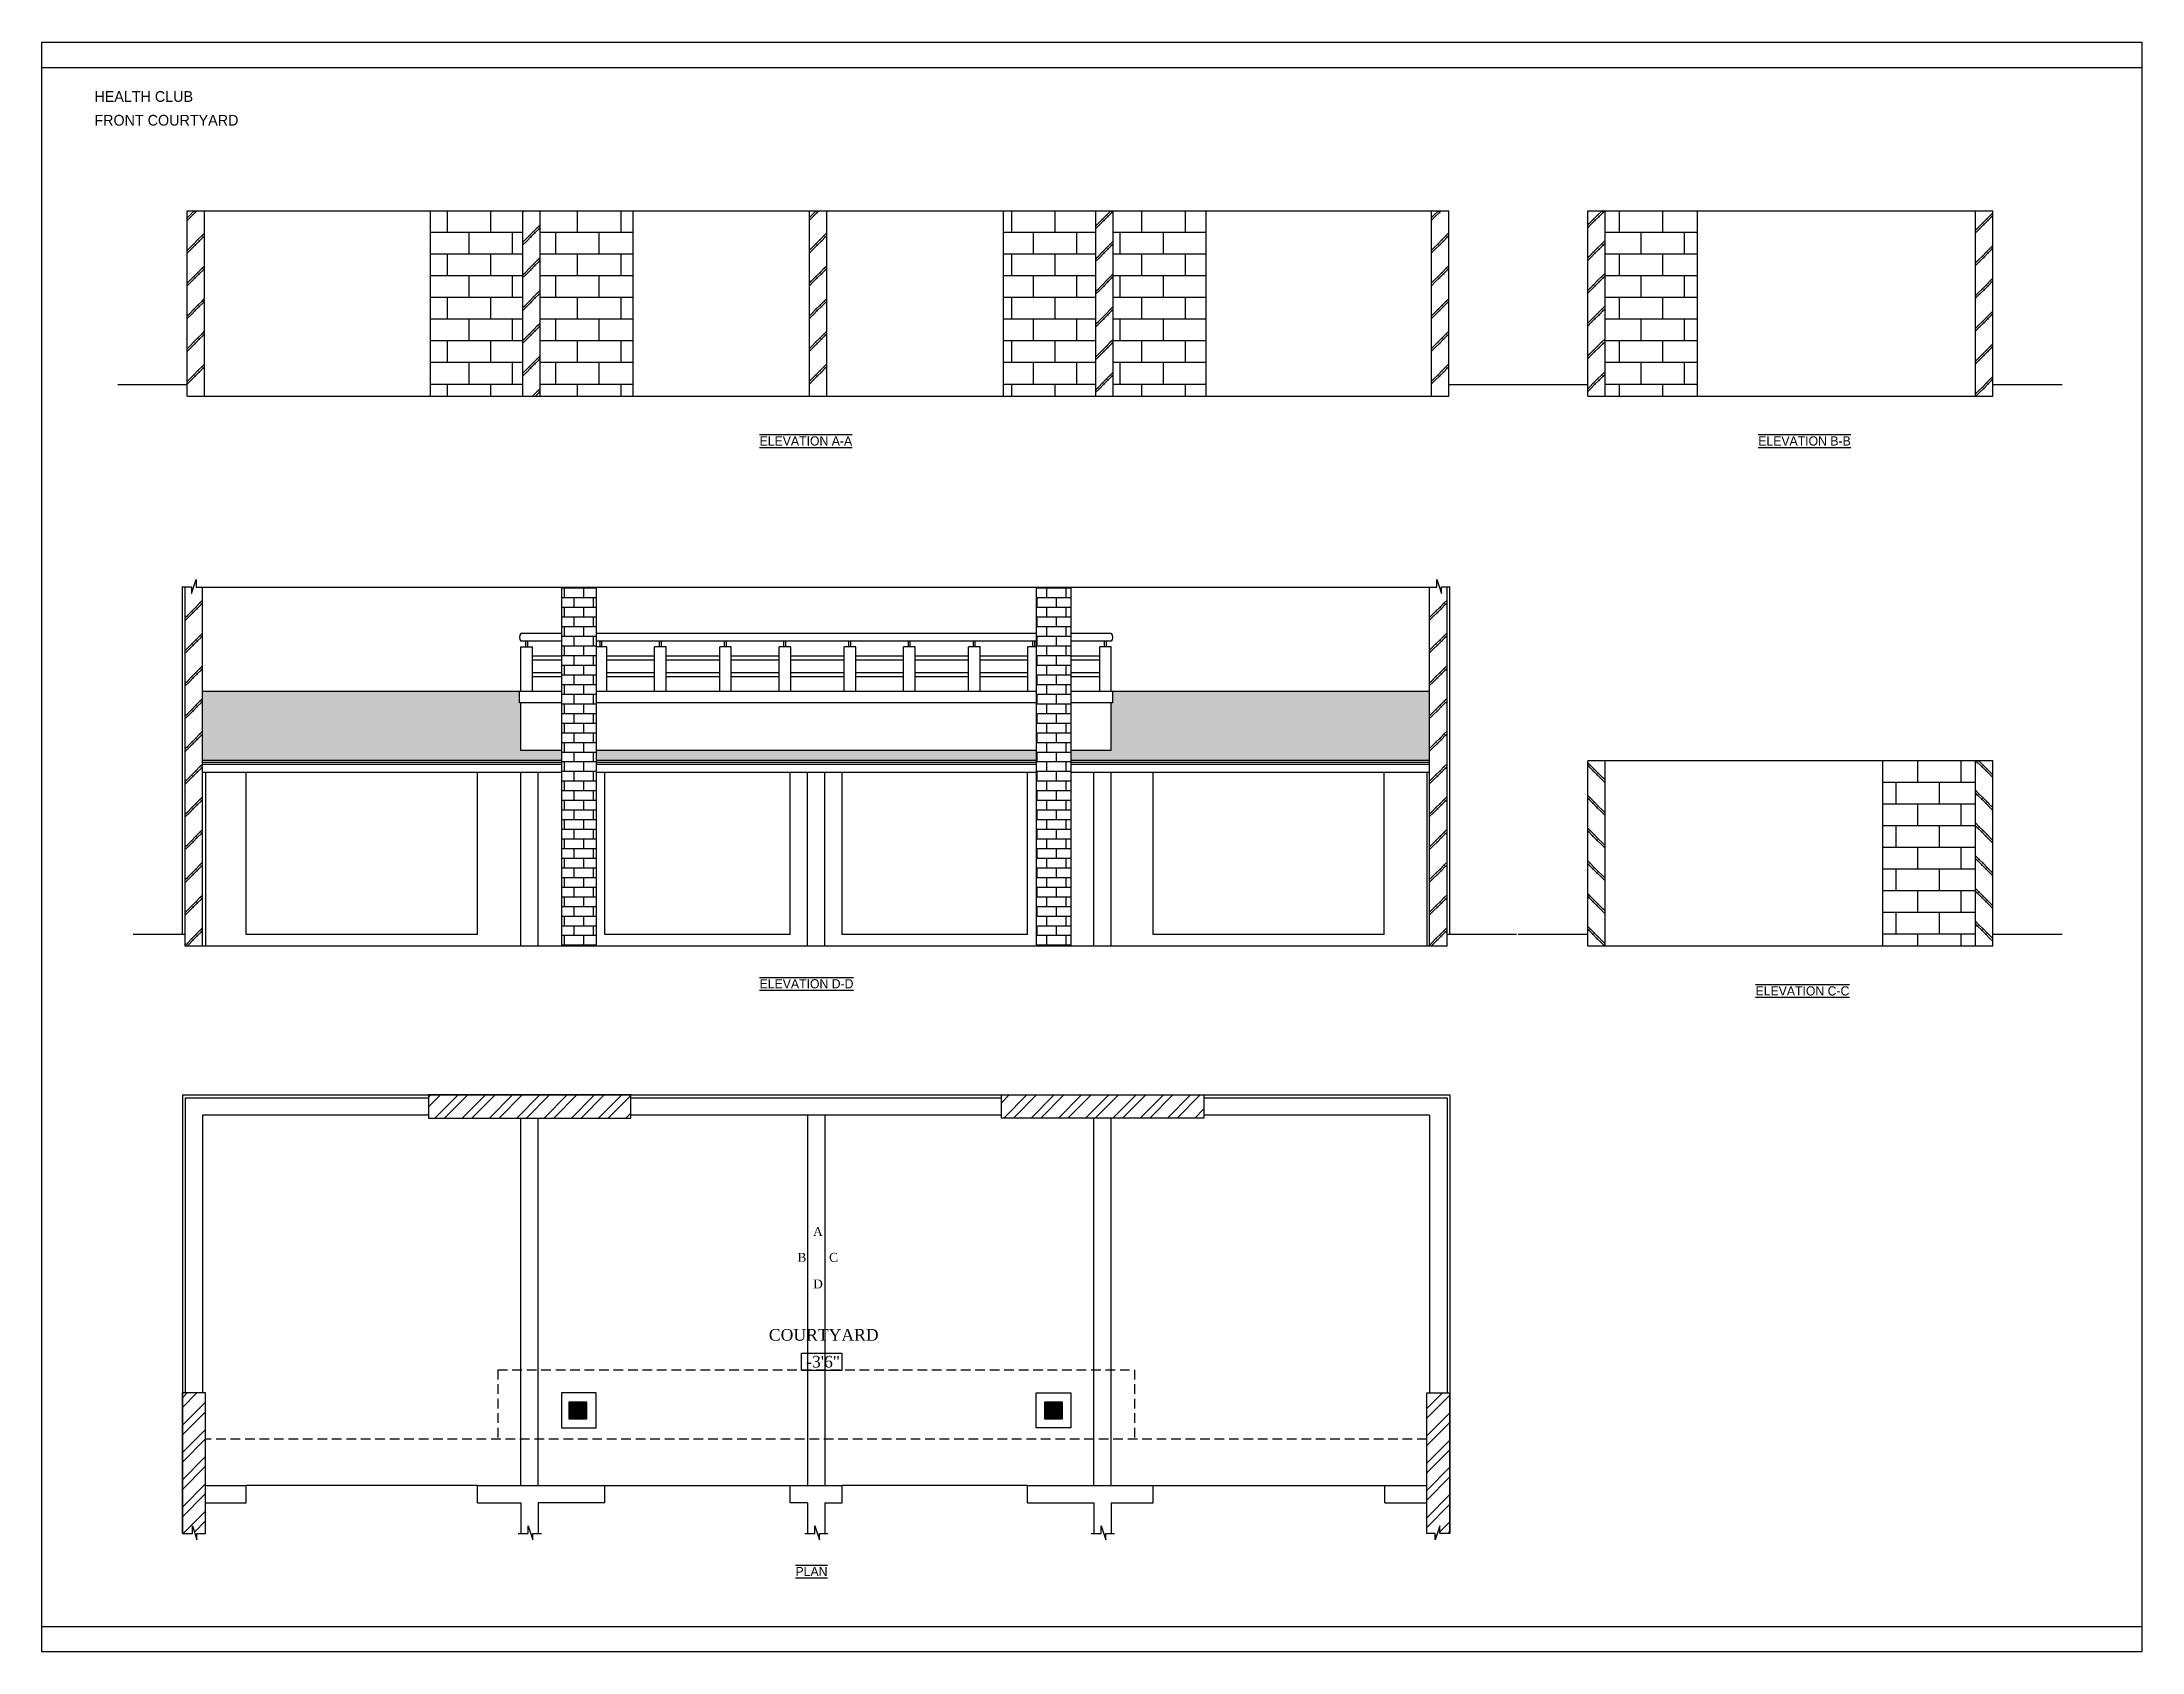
# Model space of a CAD drawing. Extents: x 12259 to 18078, y -1461 to 1911.
# Drawn here: x 14717 to 15805, y -1461 to -627 of the extents above; entities that cross this region are included whole.
import ezdxf

# ---------------------------------------------------------------- set-up
doc = ezdxf.new("R2010")
doc.units = 0
doc.header["$LTSCALE"] = 20
doc.header["$MEASUREMENT"] = 0
doc.linetypes.add('HIDDEN', pattern=[0.375, 0.25, -0.125])
doc.layers.get('0').update_dxf_attribs({"linetype": 'CONTINUOUS'})
for name, color, linetype in [('border', 230, 'CONTINUOUS'), ('BORTEXT', 2, 'CONTINUOUS'), ('column', 31, 'CONTINUOUS'), ('DOOR', 1, 'CONTINUOUS'), ('handrail', 1, 'CONTINUOUS'), ('HATCH', 252, 'CONTINUOUS'), ('Roof lilne', 31, 'CONTINUOUS'), ('Stone', 8, 'CONTINUOUS'), ('text', 2, 'CONTINUOUS'), ('TILE', 22, 'CONTINUOUS'), ('wall', 13, 'CONTINUOUS'), ('WOOD', 7, 'CONTINUOUS')]:
    doc.layers.add(name, color=color, linetype=linetype)
doc.layers.add('correct', color=230, linetype='CONTINUOUS', plot=False)
doc.styles.add('style4', font='boos1_1.ttf')
doc.styles.add('style5', font='times_2.ttf')
pattern_1 = [(225, (29297.222, -1416.217), (7.071068, -7.071068), []), (225, (29297.222, -1421.217), (7.071068, -7.071068), [])]
pattern_2 = [(0, (920.408, 343.463), (0, 11.25), []), (90, (920.408, 343.463), (-22.5, 1e-15), [11.25, -11.25]), (90, (931.658, 343.463), (-22.5, 1e-15), [-11.25, 11.25])]
pattern_3 = [(45, (920.408, 343.463), (-8.485281, 8.485281), [3, 0]), (45, (919.701, 344.17), (-8.485281, 8.485281), [3, 0])]
pattern_4 = [(135, (30325.079, 58.455), (8.485281, 8.485281), [3, 0]), (135, (30325.786, 59.162), (8.485281, 8.485281), [3, 0])]
pattern_5 = [(0, (1532.399, 180.268), (0, 5), []), (90, (1532.399, 180.268), (-10, 6e-16), [5, -5]), (90, (1537.399, 180.268), (-10, 6e-16), [-5, 5])]
pattern_6 = [(45, (1532.399, 918.882), (-8.485281, 8.485281), [3, 0]), (45, (1531.692, 919.589), (-8.485281, 8.485281), [3, 0])]
pattern_7 = [(274.9697, (1538.83897, 925.8817), (-6.999939149, 84.0000073606), [6.464304, -155.143247]), (180, (1539.399, 919.442), (-7, -7), [0.56, -6.44]), (0, (1532.399, 918.882), (7, 7), [1.96, -5.04]), (90, (1534.359, 918.882), (-7, 7), [0.7, -6.3]), (270, (1538.839, 919.582), (7, -7), [0.7, -6.3]), (0, (1538.839, 918.882), (7, 7), [0.56, -6.44]), (0, (1532.399, 919.442), (7, 7), [1.4, -5.6]), (85.0303, (1533.79897, 919.4417), (6.999939149, 84.0000073606), [6.464304, -155.143247]), (52.6961, (1533.79897, 919.7917), (-90.999901229, -119.000075192), [1.848056, -182.95725]), (18.4349, (1534.919, 921.2617), (14.00000304, 6.99998882), [1.770874, -20.365065]), (341.5651, (1536.599, 921.8217), (-14.00000304, 6.99998882), [1.770874, -20.365065]), (307.3039, (1538.27897, 921.2617), (90.999901229, -119.000075192), [1.848056, -182.95725]), (20.2249, (1535.26897, 920.7717), (-76.99998085, -28.000058349), [1.417395, -140.321804]), (339.7751, (1536.59897, 921.2617), (76.99998085, -28.000058349), [1.417395, -140.321804]), (307.4054, (1537.92897, 920.7717), (70.000069668, -90.999947255), [1.498063, -148.308475]), (52.5946, (1534.35897, 919.5817), (-70.000069668, -90.999947255), [1.498063, -148.308475])]

msp = doc.modelspace()

# ---------------------------------------------------------------- texts
at = {"layer": 'BORTEXT', "style": 'style4'}
for s, p in [('HEALTH CLUB', (14743.7, -657.8)), ('FRONT COURTYARD', (14743.7, -670.1))]:
    msp.add_text(s, height=5.551, dxfattribs=at).set_placement(p)
at = {"layer": 'BORTEXT', "color": 2, "style": 'style4'}
for s, height, p in [('%%U%%OELEVATION A-A', 4.745, (15088.5, -835.9)), ('%%U%%OELEVATION B-B', 4.745, (15606.1, -835.9)), ('%%U%%OELEVATION D-D', 4.745, (15088.5, -1117.2)), ('%%U%%OELEVATION C-C', 4.745, (15604.7, -1120.9)), ('%%U%%OPLAN', 4.75, (15107.1, -1421.8))]:
    msp.add_text(s, height=height, dxfattribs=at).set_placement(p)
at = {"layer": 'text', "style": 'style5'}
for s, height, p in [('A', 4.61, (15116.2, -1245.5)), ('B', 4.61, (15108.1, -1258.9)), ('C', 4.61, (15124.5, -1258.9)), ('D', 4.61, (15116.2, -1272.7)), ('COURTYARD', 6.05, (15093.3, -1299.8)), ('-3\'6"', 6.05, (15112.6, -1313.7))]:
    msp.add_text(s, height=height, dxfattribs=at).set_placement(p)

# ---------------------------------------------------------------- hatches: boundary and pattern name
at = {"layer": 'HATCH'}
h = msp.add_hatch(dxfattribs=at)
h.set_pattern_fill('BRICK HATCH', color=8, angle=45, style=0)
h.set_pattern_definition(pattern_3)
h.paths.add_polyline_path([(14791.8, -810.3), (14800.8, -810.3), (14800.8, -714.3), (14791.8, -714.3)])
h = msp.add_hatch(dxfattribs=at)
h.set_pattern_fill('BRICK HATCH', color=8, angle=45, style=0)
h.set_pattern_definition(pattern_3)
h.paths.add_polyline_path([(14974.8, -714.3), (14965.8, -714.3), (14965.8, -810.3), (14974.8, -810.3)])
h = msp.add_hatch(dxfattribs=at)
h.set_pattern_fill('BRICK HATCH', color=8, angle=45, style=0)
h.set_pattern_definition(pattern_3)
h.paths.add_polyline_path([(15123.3, -714.3), (15114.3, -714.3), (15114.3, -810.3), (15123.3, -810.3)])
h = msp.add_hatch(dxfattribs=at)
h.set_pattern_fill('BRICK HATCH', color=8, angle=45, style=0)
h.set_pattern_definition(pattern_3)
h.paths.add_polyline_path([(15271.8, -714.3), (15262.8, -714.3), (15262.8, -810.3), (15271.8, -810.3)])
h = msp.add_hatch(dxfattribs=at)
h.set_pattern_fill('BRICK HATCH', color=8, angle=45, style=0)
h.set_pattern_definition(pattern_3)
h.paths.add_polyline_path([(15445.8, -714.3), (15436.8, -714.3), (15436.8, -810.3), (15445.8, -810.3)])
h = msp.add_hatch(dxfattribs=at)
h.set_pattern_fill('BRICK HATCH', color=8, angle=45, style=0)
h.set_pattern_definition(pattern_3)
h.paths.add_polyline_path([(15526.7, -714.3), (15517.7, -714.3), (15517.7, -810.3), (15526.7, -810.3)])
h = msp.add_hatch(dxfattribs=at)
h.set_pattern_fill('BRICK HATCH', color=8, angle=45, style=0)
h.set_pattern_definition(pattern_3)
h.paths.add_polyline_path([(15727.7, -714.3), (15718.7, -714.3), (15718.7, -810.3), (15727.7, -810.3)])
h = msp.add_hatch(dxfattribs=at)
h.set_pattern_fill('BRICK HATCH', color=8, angle=45, style=0)
h.set_pattern_definition(pattern_6)
h.paths.add_polyline_path([(14799.8, -909.3), (14796.4, -909.3), (14796.4, -905.3), (14794.1, -912.6), (14794.1, -909.2), (14790.8, -909.2), (14790.8, -1095.3), (14799.8, -1095.3)])
h = msp.add_hatch(dxfattribs=at)
h.set_pattern_fill('BRICK HATCH', color=8, angle=45, style=0)
h.set_pattern_definition(pattern_6)
h.paths.add_polyline_path([(15444.8, -909.2), (15442, -909.2), (15442, -912.6), (15440.9, -909.3), (15435.8, -909.3), (15435.8, -1095.3), (15444.8, -1095.3)])
h = msp.add_hatch(dxfattribs=at)
h.set_pattern_fill('BRICK HATCH', color=8, angle=45, style=0)
h.set_pattern_definition(pattern_4)
h.paths.add_polyline_path([(15517.7, -1095.3), (15526.7, -1095.3), (15526.7, -999.3), (15517.7, -999.3)])
h = msp.add_hatch(dxfattribs=at)
h.set_pattern_fill('BRICK HATCH', color=8, angle=45, style=0)
h.set_pattern_definition(pattern_4)
h.paths.add_polyline_path([(15718.7, -1095.3), (15727.7, -1095.3), (15727.7, -999.3), (15718.7, -999.3)])
for points in [[(14989.8, -1331.4), (14989.8, -1340.4), (14998.8, -1340.4), (14998.8, -1331.4)], [(15245.3, -1340.4), (15245.3, -1331.4), (15236.3, -1331.4), (15236.3, -1340.4)]]:
    msp.add_hatch(color=8, dxfattribs=at).paths.add_polyline_path(points)
at = {"layer": 'Stone', "lineweight": -2}
h = msp.add_hatch(dxfattribs=at)
h.set_pattern_fill('BRICK', color=8, scale=45, style=0)
h.set_pattern_definition(pattern_2)
h.paths.add_polyline_path([(14965.8, -714.3), (14917.8, -714.3), (14917.8, -810.3), (14965.8, -810.3)])
h = msp.add_hatch(dxfattribs=at)
h.set_pattern_fill('BRICK', color=8, scale=45, style=0)
h.set_pattern_definition(pattern_2)
h.paths.add_polyline_path([(14974.8, -810.3), (15022.8, -810.3), (15022.8, -714.3), (14974.8, -714.3)])
h = msp.add_hatch(dxfattribs=at)
h.set_pattern_fill('BRICK', color=8, scale=45, style=0)
h.set_pattern_definition(pattern_2)
h.paths.add_polyline_path([(15262.8, -714.3), (15214.8, -714.3), (15214.8, -810.3), (15262.8, -810.3)])
h = msp.add_hatch(dxfattribs=at)
h.set_pattern_fill('BRICK', color=8, scale=45, style=0)
h.set_pattern_definition(pattern_2)
h.paths.add_polyline_path([(15271.8, -810.3), (15319.8, -810.3), (15319.8, -714.3), (15271.8, -714.3)])
h = msp.add_hatch(dxfattribs=at)
h.set_pattern_fill('BRICK', color=8, scale=45, style=0)
h.set_pattern_definition(pattern_2)
h.paths.add_polyline_path([(15574.7, -714.3), (15526.7, -714.3), (15526.7, -810.3), (15574.7, -810.3)])
h = msp.add_hatch(dxfattribs=at)
h.set_pattern_fill('BRICK', color=8, scale=45, style=0)
h.set_pattern_definition([(180, (30325.079, 58.455), (0, 11.25), []), (90, (30325.08, 58.455), (22.5, 1e-15), [11.25, -11.25]), (90, (30313.83, 58.455), (22.5, 1e-15), [-11.25, 11.25])])
h.paths.add_polyline_path([(15670.7, -1095.3), (15718.7, -1095.3), (15718.7, -999.3), (15670.7, -999.3)])
at = {"layer": 'Stone', "ltscale": 5}
h = msp.add_hatch(dxfattribs=at)
h.set_pattern_fill('STEEL', color=256, scale=80, angle=180, style=0)
h.set_pattern_definition(pattern_1)
h.paths.add_polyline_path([(14916.8, -1172.4), (14916.8, -1184.4), (15021.8, -1184.4), (15021.8, -1172.4)])
h = msp.add_hatch(dxfattribs=at)
h.set_pattern_fill('STEEL', color=256, scale=80, angle=180, style=0)
h.set_pattern_definition([(225, (29210.222, -1416.217), (7.071068, -7.071068), []), (225, (29210.222, -1421.217), (7.071068, -7.071068), [])])
h.paths.add_polyline_path([(15213.8, -1172.4), (15213.8, -1184.4), (15318.8, -1184.4), (15318.8, -1172.4)])
h = msp.add_hatch(dxfattribs=at)
h.set_pattern_fill('STEEL', color=256, scale=80, angle=180, style=0)
h.set_pattern_definition(pattern_1)
h.paths.add_polyline_path([(14789.3, -1399.7), (14794.5, -1399.7), (14794.5, -1395.7), (14796.8, -1403), (14796.8, -1399.7), (14801.3, -1399.7), (14801.3, -1326.9), (14789.3, -1326.9)])
h = msp.add_hatch(dxfattribs=at)
h.set_pattern_fill('STEEL', color=256, scale=80, angle=180, style=0)
h.set_pattern_definition(pattern_1)
h.paths.add_polyline_path([(15434.3, -1399.7), (15438.7, -1399.7), (15438.7, -1403), (15441.1, -1395.7), (15441.1, -1399.7), (15446.3, -1399.7), (15446.3, -1326.9), (15434.3, -1326.9)])
at = {"layer": 'TILE'}
h = msp.add_hatch(dxfattribs=at)
h.set_pattern_fill('BRICK', color=256, scale=20, style=0)
h.set_pattern_definition(pattern_5)
h.paths.add_polyline_path([(15003.8, -909.3), (14985.8, -909.3), (14985.8, -1095.3), (15003.8, -1095.3)])
h = msp.add_hatch(dxfattribs=at)
h.set_pattern_fill('BRICK', color=256, scale=20, style=0)
h.set_pattern_definition(pattern_5)
h.paths.add_polyline_path([(15249.8, -909.3), (15231.8, -909.3), (15231.8, -1095.3), (15249.8, -1095.3)])
h = msp.add_hatch(dxfattribs=at)
h.set_pattern_fill('SPANTILE', color=8, scale=7, style=0)
h.set_pattern_definition(pattern_7)
h.paths.add_polyline_path([(14799.8, -963.3), (14799.8, -999.2), (14985.8, -999.2), (14985.8, -994), (14964.8, -994), (14964.8, -969.3), (14964, -969.3), (14964, -963.3)])
h = msp.add_hatch(dxfattribs=at)
h.set_pattern_fill('SPANTILE', color=8, scale=7, style=0)
h.set_pattern_definition(pattern_7)
h.paths.add_polyline_path([(15271.5, -963.3), (15271.5, -969.3), (15270.8, -969.3), (15270.8, -994), (15249.8, -994), (15249.8, -999.2), (15435.8, -999.2), (15435.8, -963.3)])
h = msp.add_hatch(dxfattribs=at)
h.set_pattern_fill('SPANTILE', color=8, scale=7, style=0)
h.set_pattern_definition(pattern_7)
h.paths.add_polyline_path([(15231.8, -999.2), (15231.8, -994), (15003.8, -994), (15003.8, -999.2)])

# ---------------------------------------------------------------- linework, layer by layer
for p, q in [((14822.3, -1089.3), (14822.3, -1005.3)), ((14942.3, -1089.3), (14942.3, -1005.3)), ((15008.3, -1089.3), (15008.3, -1005.3)), ((15104.3, -1089.3), (15104.3, -1005.3)), ((15131.3, -1089.3), (15131.3, -1005.3)), ((15227.3, -1089.3), (15227.3, -1005.3)), ((15292.5, -1089.3), (15292.5, -1005.3)), ((15412.3, -1089.3), (15412.3, -1005.3)), ((14942.3, -1089.3), (14822.3, -1089.3)), ((15104.3, -1089.3), (15008.3, -1089.3)), ((15227.3, -1089.3), (15131.3, -1089.3)), ((15412.3, -1089.3), (15292.5, -1089.3)), ((14789.3, -1172.4), (14789.3, -1399.7)), ((14789.3, -1172.4), (15446.3, -1172.4)), ((15446.3, -1172.4), (15446.3, -1399.7)), ((14964.8, -1374.9), (14964.8, -1184.4)), ((14973.8, -1374.9), (14973.8, -1184.4)), ((15113.3, -1182.9), (15113.3, -1374.9)), ((15122.3, -1182.9), (15122.3, -1374.9)), ((15261.8, -1374.9), (15261.8, -1184.4)), ((15270.8, -1374.9), (15270.8, -1184.4)), ((14942.3, -1374.9), (14822.3, -1374.9)), ((15008.3, -1374.9), (15104.3, -1374.9)), ((15227.3, -1374.9), (15131.3, -1374.9)), ((15292.5, -1374.9), (15412.5, -1374.9))]:
    msp.add_line(p, q)
for points in [[(14789.1, -909.2), (14794.1, -909.2), (14794.1, -912.6), (14796.4, -905.3), (14796.4, -909.3), (15439.6, -909.3), (15439.6, -905.3), (15442, -912.6), (15442, -909.2), (15446.4, -909.2)], [(14789.3, -1399.7), (14794.5, -1399.7), (14794.5, -1395.7), (14796.8, -1403), (14796.8, -1399.7), (14801.3, -1399.7)], [(14963.4, -1399.7), (14968.6, -1399.7), (14968.6, -1395.7), (14971, -1403), (14971, -1399.7), (14975.4, -1399.7)], [(15111.9, -1399.7), (15117.1, -1399.7), (15117.1, -1395.7), (15119.5, -1403), (15119.5, -1399.7), (15123.9, -1399.7)], [(15260.4, -1399.7), (15265.6, -1399.7), (15265.6, -1395.7), (15268, -1403), (15268, -1399.7), (15272.4, -1399.7)], [(15446.3, -1399.7), (15441.1, -1399.7), (15441.1, -1395.7), (15438.7, -1403), (15438.7, -1399.7), (15434.3, -1399.7)]]:
    msp.add_lwpolyline(points)
at = {"layer": 'border'}
for p, q in [((14716.5, -640), (15805, -640)), ((14716.5, -1447.9), (15805, -1447.9))]:
    msp.add_line(p, q, dxfattribs=at)
at = {"layer": 'column'}
for points in [[(14989.8, -1331.4), (14998.8, -1331.4), (14998.8, -1340.4), (14989.8, -1340.4)], [(15236.3, -1331.4), (15245.3, -1331.4), (15245.3, -1340.4), (15236.3, -1340.4)]]:
    msp.add_lwpolyline(points, close=True, dxfattribs=at)
at = {"layer": 'correct', "color": 3}
msp.add_lwpolyline([(14716.5, -626.8), (15805, -626.8), (15805, -1461.1), (14716.5, -1461.1)], close=True, dxfattribs=at)
at = {"layer": 'DOOR'}
for centre, start, end in [((14967.2, -935.3), 141.3989, 218.6011), ((15268.3, -935.3), 321.3989, 38.6011)]:
    msp.add_arc(centre, 3.21, start, end, dxfattribs=at)
at = {"layer": 'handrail', "lineweight": -2}
for p, q in [((14985.8, -933.3), (14964.7, -933.3)), ((15231.8, -933.3), (15003.8, -933.3)), ((15270.8, -933.3), (15249.8, -933.3)), ((14985.8, -937.3), (14964.7, -937.3)), ((14967.3, -940.3), (14967.3, -937.3)), ((14968.3, -940.3), (14968.3, -937.3)), ((14970.8, -944.9), (14985.8, -944.9)), ((14970.8, -946.9), (14985.8, -946.9)), ((15231.8, -937.3), (15003.8, -937.3)), ((15005.8, -940.3), (15005.8, -937.3)), ((15006.8, -940.3), (15006.8, -937.3)), ((15009.3, -944.9), (15034.1, -944.9)), ((15009.3, -946.9), (15034.1, -946.9)), ((15036.6, -940.3), (15036.6, -937.3)), ((15037.6, -940.3), (15037.6, -937.3)), ((15040.1, -944.9), (15067.8, -944.9)), ((15040.1, -946.9), (15067.8, -946.9)), ((15070.3, -940.3), (15070.3, -937.3)), ((15071.3, -940.3), (15071.3, -937.3)), ((15073.8, -944.9), (15098.6, -944.9)), ((15073.8, -946.9), (15098.6, -946.9)), ((15101.1, -940.3), (15101.1, -937.3)), ((15102.1, -940.3), (15102.1, -937.3)), ((15104.6, -944.9), (15132.3, -944.9)), ((15104.6, -946.9), (15132.3, -946.9)), ((15134.8, -940.3), (15134.8, -937.3)), ((15135.8, -940.3), (15135.8, -937.3)), ((15138.3, -944.9), (15163.1, -944.9)), ((15138.3, -946.9), (15163.1, -946.9)), ((15165.6, -940.3), (15165.6, -937.3)), ((15166.6, -940.3), (15166.6, -937.3)), ((15169.1, -944.9), (15196.8, -944.9)), ((15169.1, -946.9), (15196.8, -946.9)), ((15199.3, -940.3), (15199.3, -937.3)), ((15200.3, -940.3), (15200.3, -937.3)), ((15202.8, -944.9), (15227.6, -944.9)), ((15202.8, -946.9), (15227.6, -946.9)), ((15230.1, -940.3), (15230.1, -937.3)), ((15231.1, -940.3), (15231.1, -937.3)), ((15270.8, -937.3), (15249.8, -937.3)), ((15249.8, -944.9), (15264.8, -944.9)), ((15249.8, -946.9), (15264.8, -946.9)), ((15267.3, -940.3), (15267.3, -937.3)), ((15268.3, -940.3), (15268.3, -937.3)), ((14970.8, -953.6), (14985.8, -953.6)), ((14970.8, -955.6), (14985.8, -955.6)), ((15009.3, -953.6), (15034.1, -953.6)), ((15009.3, -955.6), (15034.1, -955.6)), ((15040.1, -953.6), (15067.8, -953.6)), ((15040.1, -955.6), (15067.8, -955.6)), ((15073.8, -953.6), (15098.6, -953.6)), ((15073.8, -955.6), (15098.6, -955.6)), ((15104.6, -953.6), (15132.3, -953.6)), ((15104.6, -955.6), (15132.3, -955.6)), ((15138.3, -953.6), (15163.1, -953.6)), ((15138.3, -955.6), (15163.1, -955.6)), ((15169.1, -953.6), (15196.8, -953.6)), ((15169.1, -955.6), (15196.8, -955.6)), ((15202.8, -953.6), (15227.6, -953.6)), ((15202.8, -955.6), (15227.6, -955.6)), ((15249.8, -953.6), (15264.8, -953.6)), ((15249.8, -955.6), (15264.8, -955.6))]:
    msp.add_line(p, q, dxfattribs=at)
at = {"layer": 'handrail', "color": 7, "lineweight": -2}
for p, q in [((14964.8, -940.3), (14970.8, -940.3)), ((14964.8, -963.3), (14964.8, -940.3)), ((14970.8, -963.3), (14970.8, -940.3)), ((15009.3, -940.3), (15003.8, -940.3)), ((15009.3, -963.3), (15009.3, -940.3)), ((15040.1, -940.3), (15034.1, -940.3)), ((15034.1, -963.3), (15034.1, -940.3)), ((15040.1, -963.3), (15040.1, -940.3)), ((15073.8, -940.3), (15067.8, -940.3)), ((15067.8, -963.3), (15067.8, -940.3)), ((15073.8, -963.3), (15073.8, -940.3)), ((15104.6, -940.3), (15098.6, -940.3)), ((15098.6, -963.3), (15098.6, -940.3)), ((15104.6, -963.3), (15104.6, -940.3)), ((15138.3, -940.3), (15132.3, -940.3)), ((15132.3, -963.3), (15132.3, -940.3)), ((15138.3, -963.3), (15138.3, -940.3)), ((15169.1, -940.3), (15163.1, -940.3)), ((15163.1, -963.3), (15163.1, -940.3)), ((15169.1, -963.3), (15169.1, -940.3)), ((15202.8, -940.3), (15196.8, -940.3)), ((15196.8, -963.3), (15196.8, -940.3)), ((15202.8, -963.3), (15202.8, -940.3)), ((15231.8, -940.3), (15227.6, -940.3)), ((15227.6, -963.3), (15227.6, -940.3)), ((15270.8, -940.3), (15264.8, -940.3)), ((15264.8, -963.3), (15264.8, -940.3)), ((15270.8, -963.3), (15270.8, -940.3))]:
    msp.add_line(p, q, dxfattribs=at)
at = {"layer": 'Roof lilne', "color": 8, "linetype": 'HIDDEN'}
for p, q in [((14952.8, -1314.9), (14952.8, -1350.9)), ((14952.8, -1314.9), (15282.8, -1314.9)), ((15282.8, -1314.9), (15282.8, -1350.9))]:
    msp.add_line(p, q, dxfattribs=at)
at = {"layer": 'Roof lilne', "linetype": 'HIDDEN'}
msp.add_line((15434.3, -1350.9), (14801.3, -1350.9), dxfattribs=at)
at = {"layer": 'Stone', "color": 8, "lineweight": -2}
for p, q in [((14917.8, -714.3), (14917.8, -810.3)), ((15022.8, -714.3), (15022.8, -810.3)), ((15214.8, -714.3), (15214.8, -810.3)), ((15319.8, -714.3), (15319.8, -810.3)), ((15574.7, -810.3), (15574.7, -714.3)), ((15670.7, -1095.3), (15670.7, -999.3))]:
    msp.add_line(p, q, dxfattribs=at)
at = {"layer": 'text'}
msp.add_lwpolyline([(15110.2, -1306.2), (15131.1, -1306.2), (15131.1, -1315.2), (15110.2, -1315.2)], close=True, dxfattribs=at)
at = {"layer": 'TILE', "color": 8}
for p, q in [((14964, -963.3), (14799.8, -963.3)), ((15435.8, -963.3), (15270.8, -963.3)), ((14985.8, -999.2), (14799.8, -999.2)), ((14985.8, -1000.2), (14799.8, -1000.2)), ((15231.8, -999.2), (15003.8, -999.2)), ((15231.8, -1000.2), (15003.8, -1000.2)), ((15435.8, -999.2), (15249.8, -999.2)), ((15435.8, -1000.2), (15249.8, -1000.2))]:
    msp.add_line(p, q, dxfattribs=at)
at = {"layer": 'wall'}
for p, q in [((14791.8, -810.3), (14791.8, -714.3)), ((14791.8, -714.3), (15445.8, -714.3)), ((14800.8, -810.3), (14800.8, -714.3)), ((14965.8, -810.3), (14965.8, -714.3)), ((14974.8, -810.3), (14974.8, -714.3)), ((15114.3, -810.3), (15114.3, -714.3)), ((15123.3, -810.3), (15123.3, -714.3)), ((15262.8, -810.3), (15262.8, -714.3)), ((15271.8, -810.3), (15271.8, -714.3)), ((15436.8, -810.3), (15436.8, -714.3)), ((15445.8, -810.3), (15445.8, -714.3)), ((15517.7, -810.3), (15517.7, -714.3)), ((15517.7, -714.3), (15727.7, -714.3)), ((15526.7, -810.3), (15526.7, -714.3)), ((15718.7, -810.3), (15718.7, -714.3)), ((15727.7, -810.3), (15727.7, -714.3)), ((14755.8, -804.3), (14791.8, -804.3)), ((15445.8, -804.3), (15481.7, -804.3)), ((15481.7, -804.3), (15517.7, -804.3)), ((15727.7, -804.3), (15763.7, -804.3)), ((14791.8, -810.3), (15445.8, -810.3)), ((15517.7, -810.3), (15727.7, -810.3)), ((14790.8, -1095.3), (14790.8, -909.2)), ((14799.8, -1095.3), (14799.8, -909.3)), ((14985.8, -909.3), (14985.8, -1095.3)), ((15003.8, -909.3), (15003.8, -1095.3)), ((15231.8, -909.3), (15231.8, -1095.3)), ((15249.8, -909.3), (15249.8, -1095.3)), ((15435.8, -1095.3), (15435.8, -909.3)), ((15444.8, -1095.3), (15444.8, -909.2)), ((14964, -969.3), (14964, -963.3)), ((14985.8, -963.3), (14964, -963.3)), ((15231.8, -963.3), (15003.8, -963.3)), ((15271.5, -963.3), (15249.8, -963.3)), ((15271.5, -969.3), (15271.5, -963.3)), ((14985.8, -969.3), (14964, -969.3)), ((14964.8, -994), (14964.8, -969.3)), ((15231.8, -969.3), (15003.8, -969.3)), ((15271.5, -969.3), (15249.8, -969.3)), ((15270.8, -994), (15270.8, -969.3)), ((14985.8, -994), (14964.8, -994)), ((15231.8, -994), (15003.8, -994)), ((15270.8, -994), (15249.8, -994)), ((15517.7, -1095.3), (15517.7, -999.3)), ((15727.7, -999.3), (15517.7, -999.3)), ((15526.7, -1095.3), (15526.7, -999.3)), ((15718.7, -1095.3), (15718.7, -999.3)), ((15727.7, -1095.3), (15727.7, -999.3)), ((14964.8, -1095.3), (14964.8, -1005.3)), ((14973.8, -1095.3), (14973.8, -1005.3)), ((15113.3, -1095.3), (15113.3, -1005.3)), ((15122.3, -1095.3), (15122.3, -1005.3)), ((15261.8, -1095.3), (15261.8, -1005.3)), ((15270.8, -1095.3), (15270.8, -1005.3)), ((14790.8, -1089.3), (14763.8, -1089.3)), ((15444.8, -1095.3), (14790.8, -1095.3)), ((15480.8, -1089.3), (15444.8, -1089.3)), ((15517.7, -1089.3), (15481.7, -1089.3)), ((15727.7, -1095.3), (15517.7, -1095.3)), ((15763.7, -1089.3), (15727.7, -1089.3)), ((14790.8, -1173.9), (14790.8, -1326.9)), ((14790.8, -1173.9), (14916.8, -1173.9)), ((14916.8, -1172.4), (14916.8, -1184.4)), ((15021.8, -1172.4), (14916.8, -1172.4)), ((15021.8, -1184.4), (15021.8, -1172.4)), ((15021.8, -1173.9), (15213.8, -1173.9)), ((15213.8, -1172.4), (15318.8, -1172.4)), ((15213.8, -1184.4), (15213.8, -1172.4)), ((15318.8, -1172.4), (15318.8, -1184.4)), ((15318.8, -1173.9), (15444.8, -1173.9)), ((15444.8, -1173.9), (15444.8, -1326.9)), ((14799.8, -1182.9), (14799.8, -1326.9)), ((14916.8, -1182.9), (14799.8, -1182.9)), ((14916.8, -1184.4), (15021.8, -1184.4)), ((15213.8, -1182.9), (15021.8, -1182.9)), ((15318.8, -1184.4), (15213.8, -1184.4)), ((15435.8, -1182.9), (15318.8, -1182.9)), ((15435.8, -1182.9), (15435.8, -1326.9)), ((14801.3, -1326.9), (14789.3, -1326.9)), ((14789.3, -1399.7), (14789.3, -1326.9)), ((14801.3, -1399.7), (14801.3, -1326.9)), ((15434.3, -1326.9), (15446.3, -1326.9)), ((15434.3, -1399.7), (15434.3, -1326.9)), ((15446.3, -1399.7), (15446.3, -1326.9)), ((14801.3, -1374.9), (14822.3, -1374.9)), ((14822.3, -1383.9), (14822.3, -1374.9)), ((14942.3, -1374.9), (15008.3, -1374.9)), ((14942.3, -1383.9), (14942.3, -1374.9)), ((15008.3, -1383.9), (15008.3, -1374.9)), ((15104.3, -1374.9), (15131.3, -1374.9)), ((15104.3, -1383.9), (15104.3, -1374.9)), ((15131.3, -1383.9), (15131.3, -1374.9)), ((15227.3, -1374.9), (15292.5, -1374.9)), ((15227.3, -1383.9), (15227.3, -1374.9)), ((15292.5, -1383.9), (15292.5, -1374.9)), ((15412.5, -1374.9), (15434.3, -1374.9)), ((15412.5, -1383.9), (15412.5, -1374.9)), ((14801.3, -1383.9), (14822.3, -1383.9)), ((14942.3, -1383.9), (14964.8, -1383.9)), ((14964.8, -1383.9), (14964.8, -1399.7)), ((15008.3, -1383.9), (14973.8, -1383.9)), ((14973.8, -1383.9), (14973.8, -1399.7)), ((15113.3, -1383.9), (15104.3, -1383.9)), ((15113.3, -1383.9), (15113.3, -1399.7)), ((15122.3, -1383.9), (15131.3, -1383.9)), ((15122.3, -1383.9), (15122.3, -1399.7)), ((15227.3, -1383.9), (15261.8, -1383.9)), ((15261.8, -1383.9), (15261.8, -1399.7)), ((15270.8, -1383.9), (15292.5, -1383.9)), ((15270.8, -1383.9), (15270.8, -1399.7)), ((15412.5, -1383.9), (15434.3, -1383.9))]:
    msp.add_line(p, q, dxfattribs=at)
at = {"layer": 'wall', "color": 8}
for p, q in [((14789.3, -1089.3), (14789.3, -909.2)), ((15446.3, -1089.3), (15446.3, -909.2)), ((14801.3, -1005.3), (14801.3, -1095.3)), ((15434.3, -1005.3), (15434.3, -1095.3))]:
    msp.add_line(p, q, dxfattribs=at)
at = {"layer": 'wall'}
for points in [[(15003.8, -1326.9), (14985.8, -1326.9), (14985.8, -1344.9), (15003.8, -1344.9)], [(15231.8, -1326.9), (15249.8, -1326.9), (15249.8, -1344.9), (15231.8, -1344.9)]]:
    msp.add_lwpolyline(points, close=True, dxfattribs=at)
at = {"layer": 'WOOD'}
for p, q in [((14985.8, -1001.2), (14799.8, -1001.2)), ((15231.8, -1001.2), (15003.8, -1001.2)), ((15435.8, -1001.2), (15249.8, -1001.2)), ((14985.8, -1005.3), (14799.8, -1005.3)), ((15231.8, -1005.3), (15003.8, -1005.3)), ((15435.8, -1005.3), (15249.8, -1005.3))]:
    msp.add_line(p, q, dxfattribs=at)

msp.set_redraw_order([(e.dxf.handle, doc.entitydb.next_handle()) for e in msp.query("TEXT MTEXT ATTDEF DIMENSION ARC_DIMENSION")])  # texts and dimensions are drawn at this point

doc.saveas('drawing.dxf')
